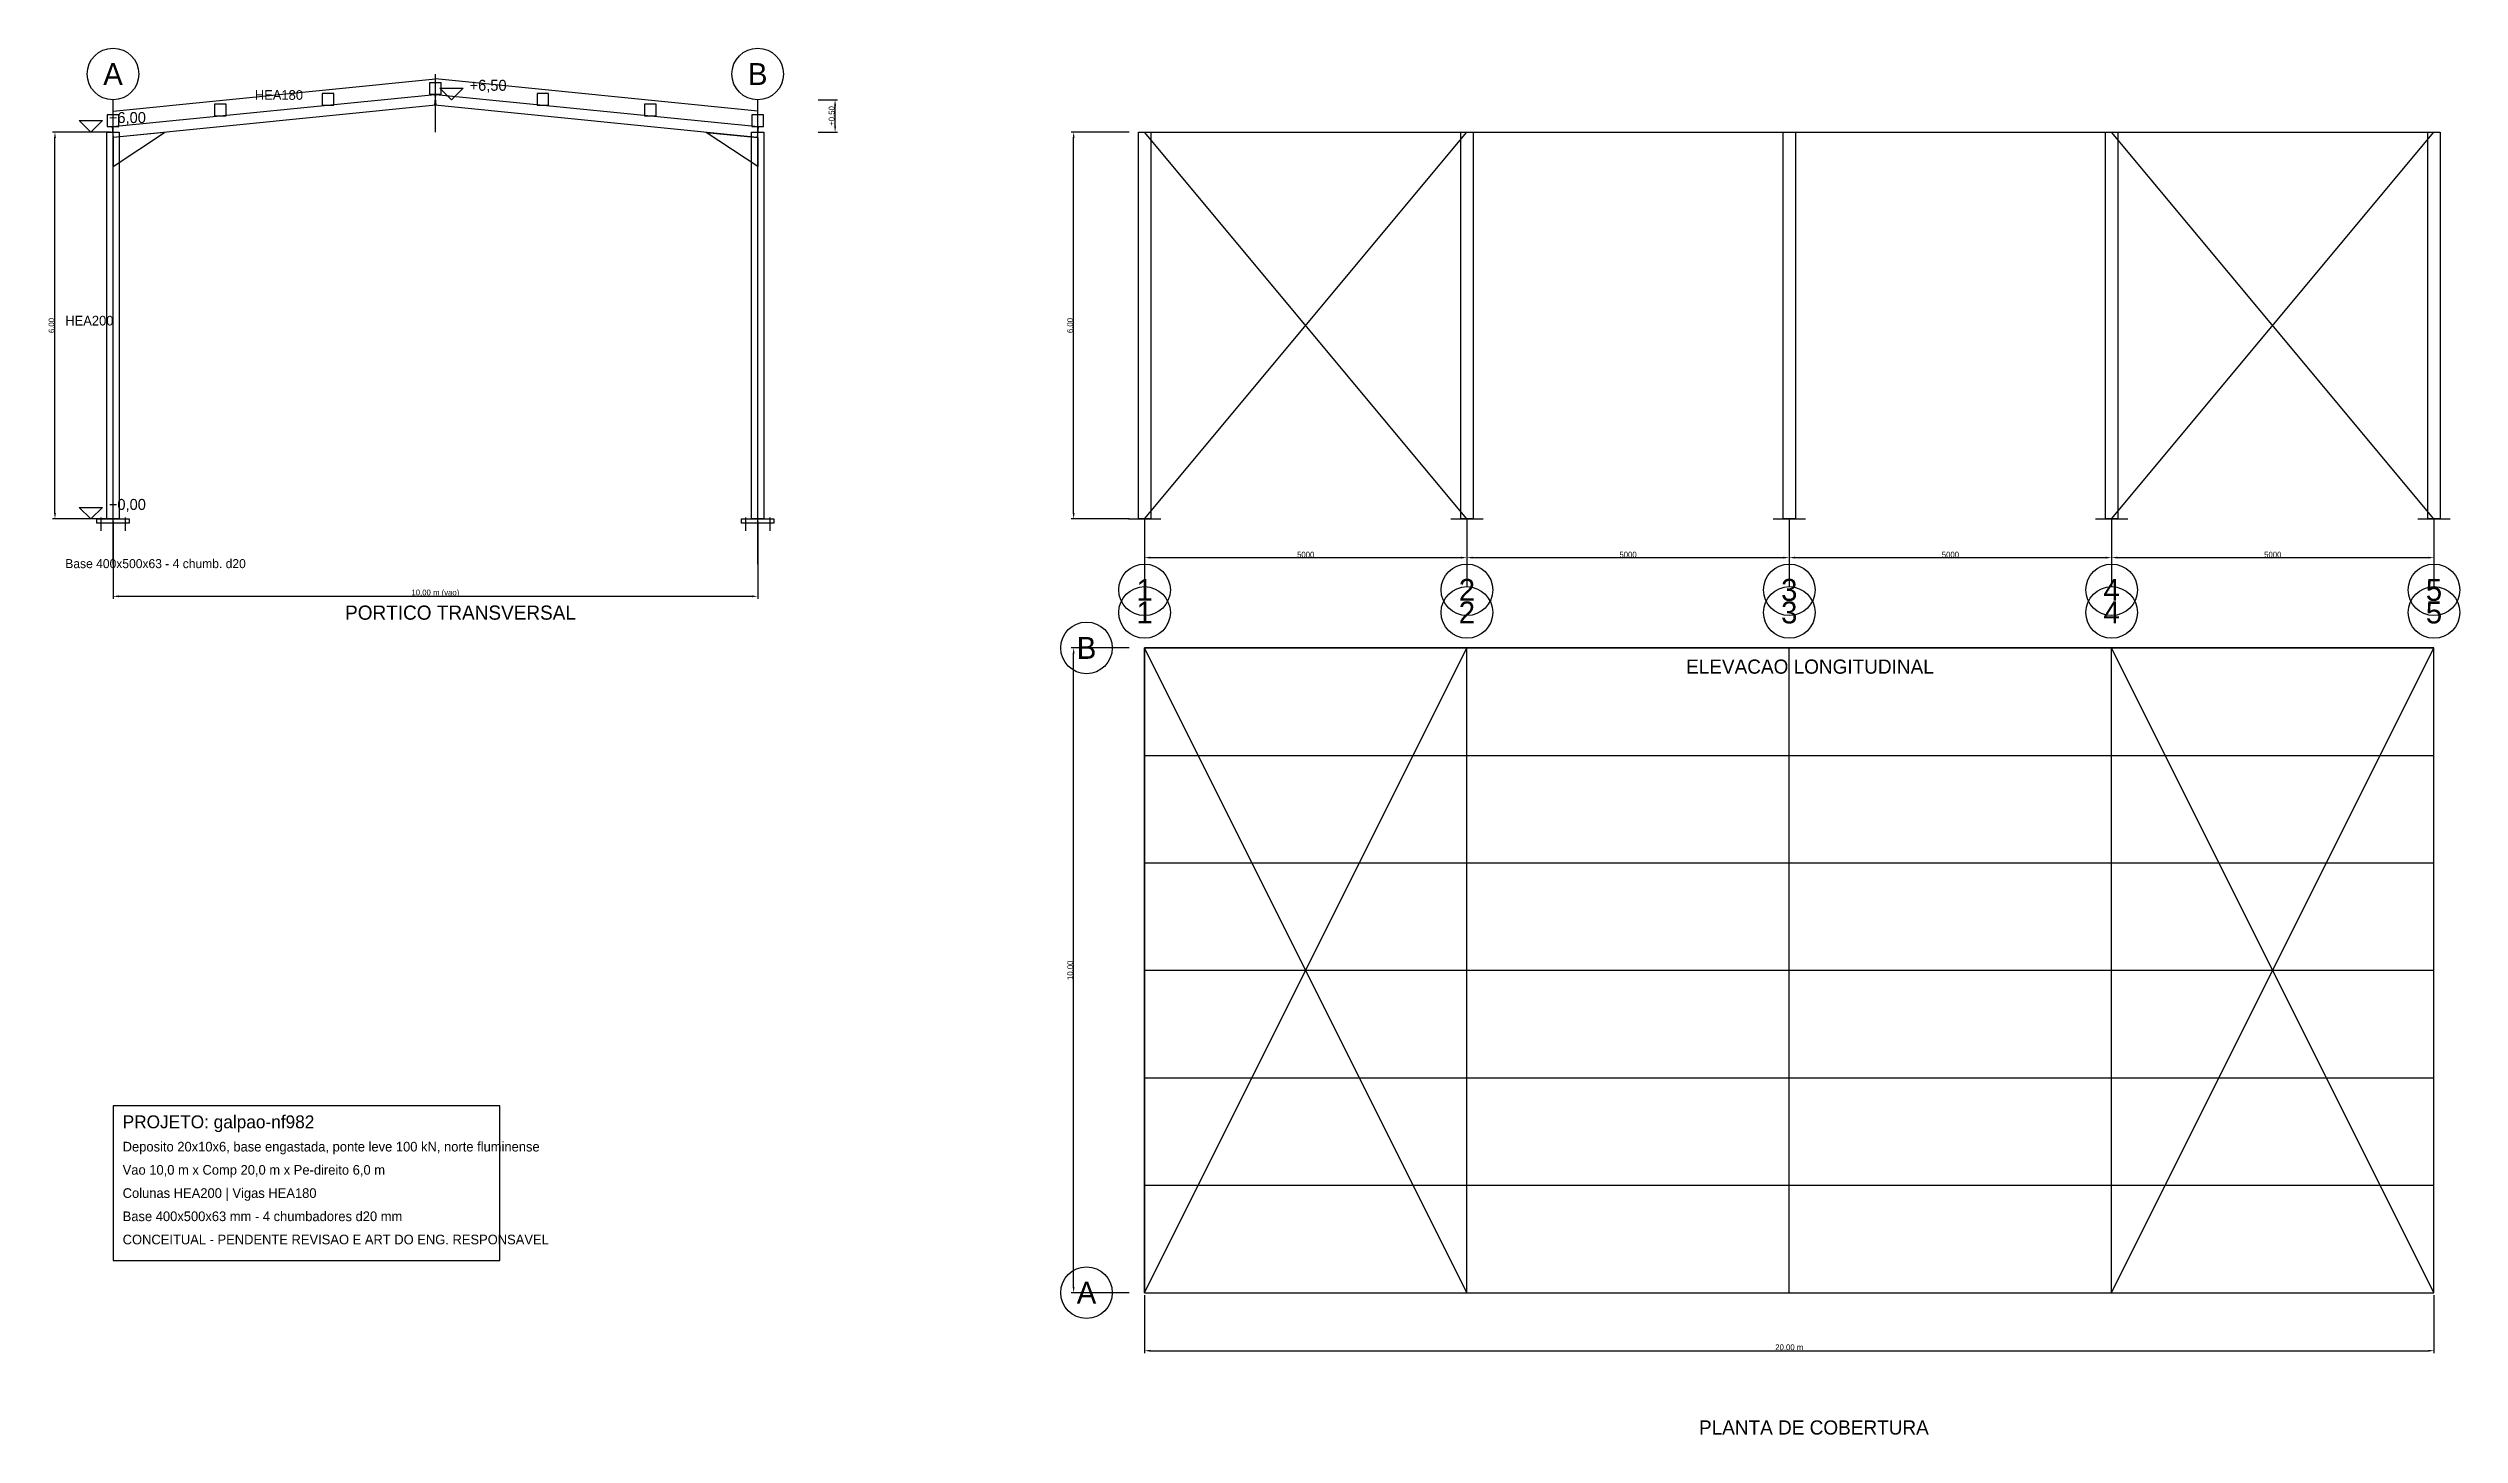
# Model space of a CAD drawing. Header units: metres. Extents: x -1005 to 36400, y -38690 to 7300.
# Drawn here: x -1005 to 36400, y -14203 to 7300 of the extents above; entities that cross this region are included whole.
import ezdxf
from ezdxf.enums import TextEntityAlignment as Align

# ---------------------------------------------------------------- set-up
doc = ezdxf.new("R2010")
doc.units = ezdxf.units.M
for name, color, linetype, true_color in [('ACO', 7, 'Continuous', 0x000000), ('BASE', 7, 'Continuous', 0xc86e00), ('CONTRAV', 7, 'Continuous', 0x0000d2), ('COTAS', 7, 'Continuous', 0x008c00), ('EIXOS', 7, 'Continuous', 0x787878), ('FURACAO', 7, 'Continuous', 0xd20000), ('TELHA', 7, 'Continuous', 0x787878), ('TEXTO', 7, 'Continuous', 0x000000)]:
    doc.layers.add(name, color=color, linetype=linetype, true_color=true_color)
doc.dimstyles.new('GALPAO', dxfattribs={"dimtxt": 90, "dimasz": 90, "dimexe": 40, "dimexo": 40, "dimtad": 1, "dimcen": 2.5, "dimazin": 3, "dimtfac": 1, "dimtmove": 0, "dimatfit": 3})

msp = doc.modelspace()

# ---------------------------------------------------------------- texts
at = {"layer": 'COTAS'}
for s, p in [('+6,50', (5530, 6640)), ('+6,00', (-65, 6140)), ('+0,00', (-65, 140))]:
    msp.add_text(s, height=170, dxfattribs=at).set_placement(p)
at = {"layer": 'TEXTO'}
for s, p in [('A', (0, 6900)), ('B', (10000, 6900)), ('1', (16000, -1100)), ('2', (21000, -1100)), ('3', (26000, -1100)), ('4', (31000, -1100)), ('5', (36000, -1100)), ('1', (16000, -1450)), ('2', (21000, -1450)), ('3', (26000, -1450)), ('4', (31000, -1450)), ('5', (36000, -1450)), ('B', (15100, -2000)), ('A', (15100, -12000))]:
    msp.add_text(s, height=340, dxfattribs=at).set_placement(p, align=Align.MIDDLE_CENTER)
for s, height, p in [('HEA180', 150, (2200, 6500)), ('HEA200', 150, (-740, 3000)), ('Base 400x500x63 - 4 chumb. d20', 140, (-740, -763)), ('PORTICO TRANSVERSAL', 220, (3600, -1563)), ('ELEVACAO LONGITUDINAL', 220, (24400, -2400)), ('PROJETO: galpao-nf982', 200, (150, -9450)), ('Deposito 20x10x6, base engastada, ponte leve 100 kN, norte fluminense', 150, (150, -9810)), ('Vao 10,0 m x Comp 20,0 m x Pe-direito 6,0 m', 150, (150, -10170)), ('Colunas HEA200 | Vigas HEA180', 150, (150, -10530)), ('Base 400x500x63 mm - 4 chumbadores d20 mm', 150, (150, -10890)), ('CONCEITUAL - PENDENTE REVISAO E ART DO ENG. RESPONSAVEL', 150, (150, -11250)), ('PLANTA DE COBERTURA', 220, (24600, -14200))]:
    msp.add_text(s, height=height, dxfattribs=at).set_placement(p)

# ---------------------------------------------------------------- dimensions: what is measured, and where the dimension line sits
at = {"layer": 'COTAS'}
for base, p1, p2, text in [((11200, 6000), (10900, 6000), (10900, 6500), '+0,50'), ((-900, 0), (0, 0), (0, 6000), '6,00'), ((14900, 0), (15800, 0), (15800, 6000), '6,00'), ((14900, -12000), (15800, -12000), (15800, -2000), '10,00')]:
    msp.add_linear_dim(base=base, p1=p1, p2=p2, angle=90, text=text, dimstyle='GALPAO', dxfattribs=at).render()
for base, p1, p2, text in [((0, -1200), (0, 0), (10000, 0), '10,00 m (vao)'), ((16000, -12900), (16000, -12000), (36000, -12000), '20,00 m')]:
    msp.add_linear_dim(base=base, p1=p1, p2=p2, text=text, dimstyle='GALPAO', dxfattribs=at).render()
for base, p1, p2 in [((16000, -600), (16000, 0), (21000, 0)), ((21000, -600), (21000, 0), (26000, 0)), ((26000, -600), (26000, 0), (31000, 0)), ((31000, -600), (31000, 0), (36000, 0))]:
    msp.add_linear_dim(base=base, p1=p1, p2=p2, dimstyle='GALPAO', dxfattribs=at).render()

# ---------------------------------------------------------------- linework, layer by layer
at = {"layer": 'ACO'}
for p, q in [((16000, 6000), (36000, 6000)), ((16000, -2000), (36000, -2000)), ((16000, -3666.667), (36000, -3666.667)), ((16000, -5333.333), (36000, -5333.333)), ((16000, -8666.667), (36000, -8666.667)), ((16000, -10333.333), (36000, -10333.333)), ((16000, -12000), (36000, -12000))]:
    msp.add_line(p, q, dxfattribs=at)
for points in [[(-8.508, 6085.076), (4991.492, 6585.076), (5008.508, 6414.924), (8.508, 5914.924)], [(9991.492, 5914.924), (4991.492, 6414.924), (5008.508, 6585.076), (10008.508, 6085.076)], [(-95, 0), (-95, 6000), (95, 6000), (95, 0)], [(0, 5914.5), (0, 5464.5), (800, 5994.5)], [(10000, 5914.5), (10000, 5464.5), (9200, 5994.5)], [(9905, 0), (9905, 6000), (10095, 6000), (10095, 0)], [(15905, 0), (15905, 6000), (16095, 6000), (16095, 0)], [(20905, 0), (20905, 6000), (21095, 6000), (21095, 0)], [(25905, 0), (25905, 6000), (26095, 6000), (26095, 0)], [(30905, 0), (30905, 6000), (31095, 6000), (31095, 0)], [(35905, 0), (35905, 6000), (36095, 6000), (36095, 0)], [(16000, -12000), (36000, -12000), (36000, -2000), (16000, -2000)]]:
    msp.add_lwpolyline(points, close=True, dxfattribs=at)
at = {"layer": 'BASE'}
for p, q in [((15750, 0), (16250, 0)), ((20750, 0), (21250, 0)), ((25750, 0), (26250, 0)), ((30750, 0), (31250, 0)), ((35750, 0), (36250, 0))]:
    msp.add_line(p, q, dxfattribs=at)
for points in [[(-250, 0), (250, 0), (250, -63), (-250, -63)], [(9750, 0), (10250, 0), (10250, -63), (9750, -63)]]:
    msp.add_lwpolyline(points, close=True, dxfattribs=at)
at = {"layer": 'CONTRAV'}
for p, q in [((16000, 0), (21000, 6000)), ((21000, 0), (16000, 6000)), ((31000, 0), (36000, 6000)), ((36000, 0), (31000, 6000)), ((16000, -12000), (21000, -2000)), ((21000, -12000), (16000, -2000)), ((31000, -12000), (36000, -2000)), ((36000, -12000), (31000, -2000))]:
    msp.add_line(p, q, dxfattribs=at)
at = {"layer": 'COTAS'}
for points in [[(5250, 6500), (5070, 6680), (5430, 6680)], [(-345, 6000), (-525, 6180), (-165, 6180)], [(-345, 0), (-525, 180), (-165, 180)]]:
    msp.add_lwpolyline(points, close=True, dxfattribs=at)
at = {"layer": 'EIXOS'}
for p, q in [((5000, 6000), (5000, 6900)), ((0, -700), (0, 6500)), ((10000, -700), (10000, 6500)), ((16000, 0), (16000, -1050)), ((21000, 0), (21000, -1050)), ((26000, 0), (26000, -1050)), ((31000, 0), (31000, -1050)), ((36000, 0), (36000, -1050)), ((16000, -12000), (16000, -2000)), ((21000, -12000), (21000, -2000)), ((26000, -12000), (26000, -2000)), ((31000, -12000), (31000, -2000)), ((36000, -12000), (36000, -2000)), ((16000, -7000), (36000, -7000))]:
    msp.add_line(p, q, dxfattribs=at)
for centre in [(0, 6900), (10000, 6900), (16000, -1100), (21000, -1100), (26000, -1100), (31000, -1100), (36000, -1100), (16000, -1450), (21000, -1450), (26000, -1450), (31000, -1450), (36000, -1450), (15100, -2000), (15100, -12000)]:
    msp.add_circle(centre, 400, dxfattribs=at)
at = {"layer": 'FURACAO'}
for p, q in [((-190, 20), (-190, -183)), ((190, 20), (190, -183)), ((9810, 20), (9810, -183)), ((10190, 20), (10190, -183))]:
    msp.add_line(p, q, dxfattribs=at)
at = {"layer": 'TELHA'}
for p in [(0, 6325.5), (10000, 6325.5)]:
    msp.add_line(p, (5000, 6825.5), dxfattribs=at)
for points in [[(4910, 6585.5), (5090, 6585.5), (5090, 6765.5), (4910, 6765.5)], [(1576.667, 6252.167), (1756.667, 6252.167), (1756.667, 6432.167), (1576.667, 6432.167)], [(3243.333, 6418.833), (3423.333, 6418.833), (3423.333, 6598.833), (3243.333, 6598.833)], [(6576.667, 6418.833), (6756.667, 6418.833), (6756.667, 6598.833), (6576.667, 6598.833)], [(8243.333, 6252.167), (8423.333, 6252.167), (8423.333, 6432.167), (8243.333, 6432.167)], [(-90, 6085.5), (90, 6085.5), (90, 6265.5), (-90, 6265.5)], [(9910, 6085.5), (10090, 6085.5), (10090, 6265.5), (9910, 6265.5)]]:
    msp.add_lwpolyline(points, close=True, dxfattribs=at)
at = {"layer": 'TEXTO'}
msp.add_lwpolyline([(0, -11500), (6000, -11500), (6000, -9100), (0, -9100)], close=True, dxfattribs=at)

msp.set_redraw_order([(e.dxf.handle, doc.entitydb.next_handle()) for e in msp.query("TEXT MTEXT ATTDEF DIMENSION ARC_DIMENSION")])  # texts and dimensions are drawn at this point

doc.saveas('drawing.dxf')
